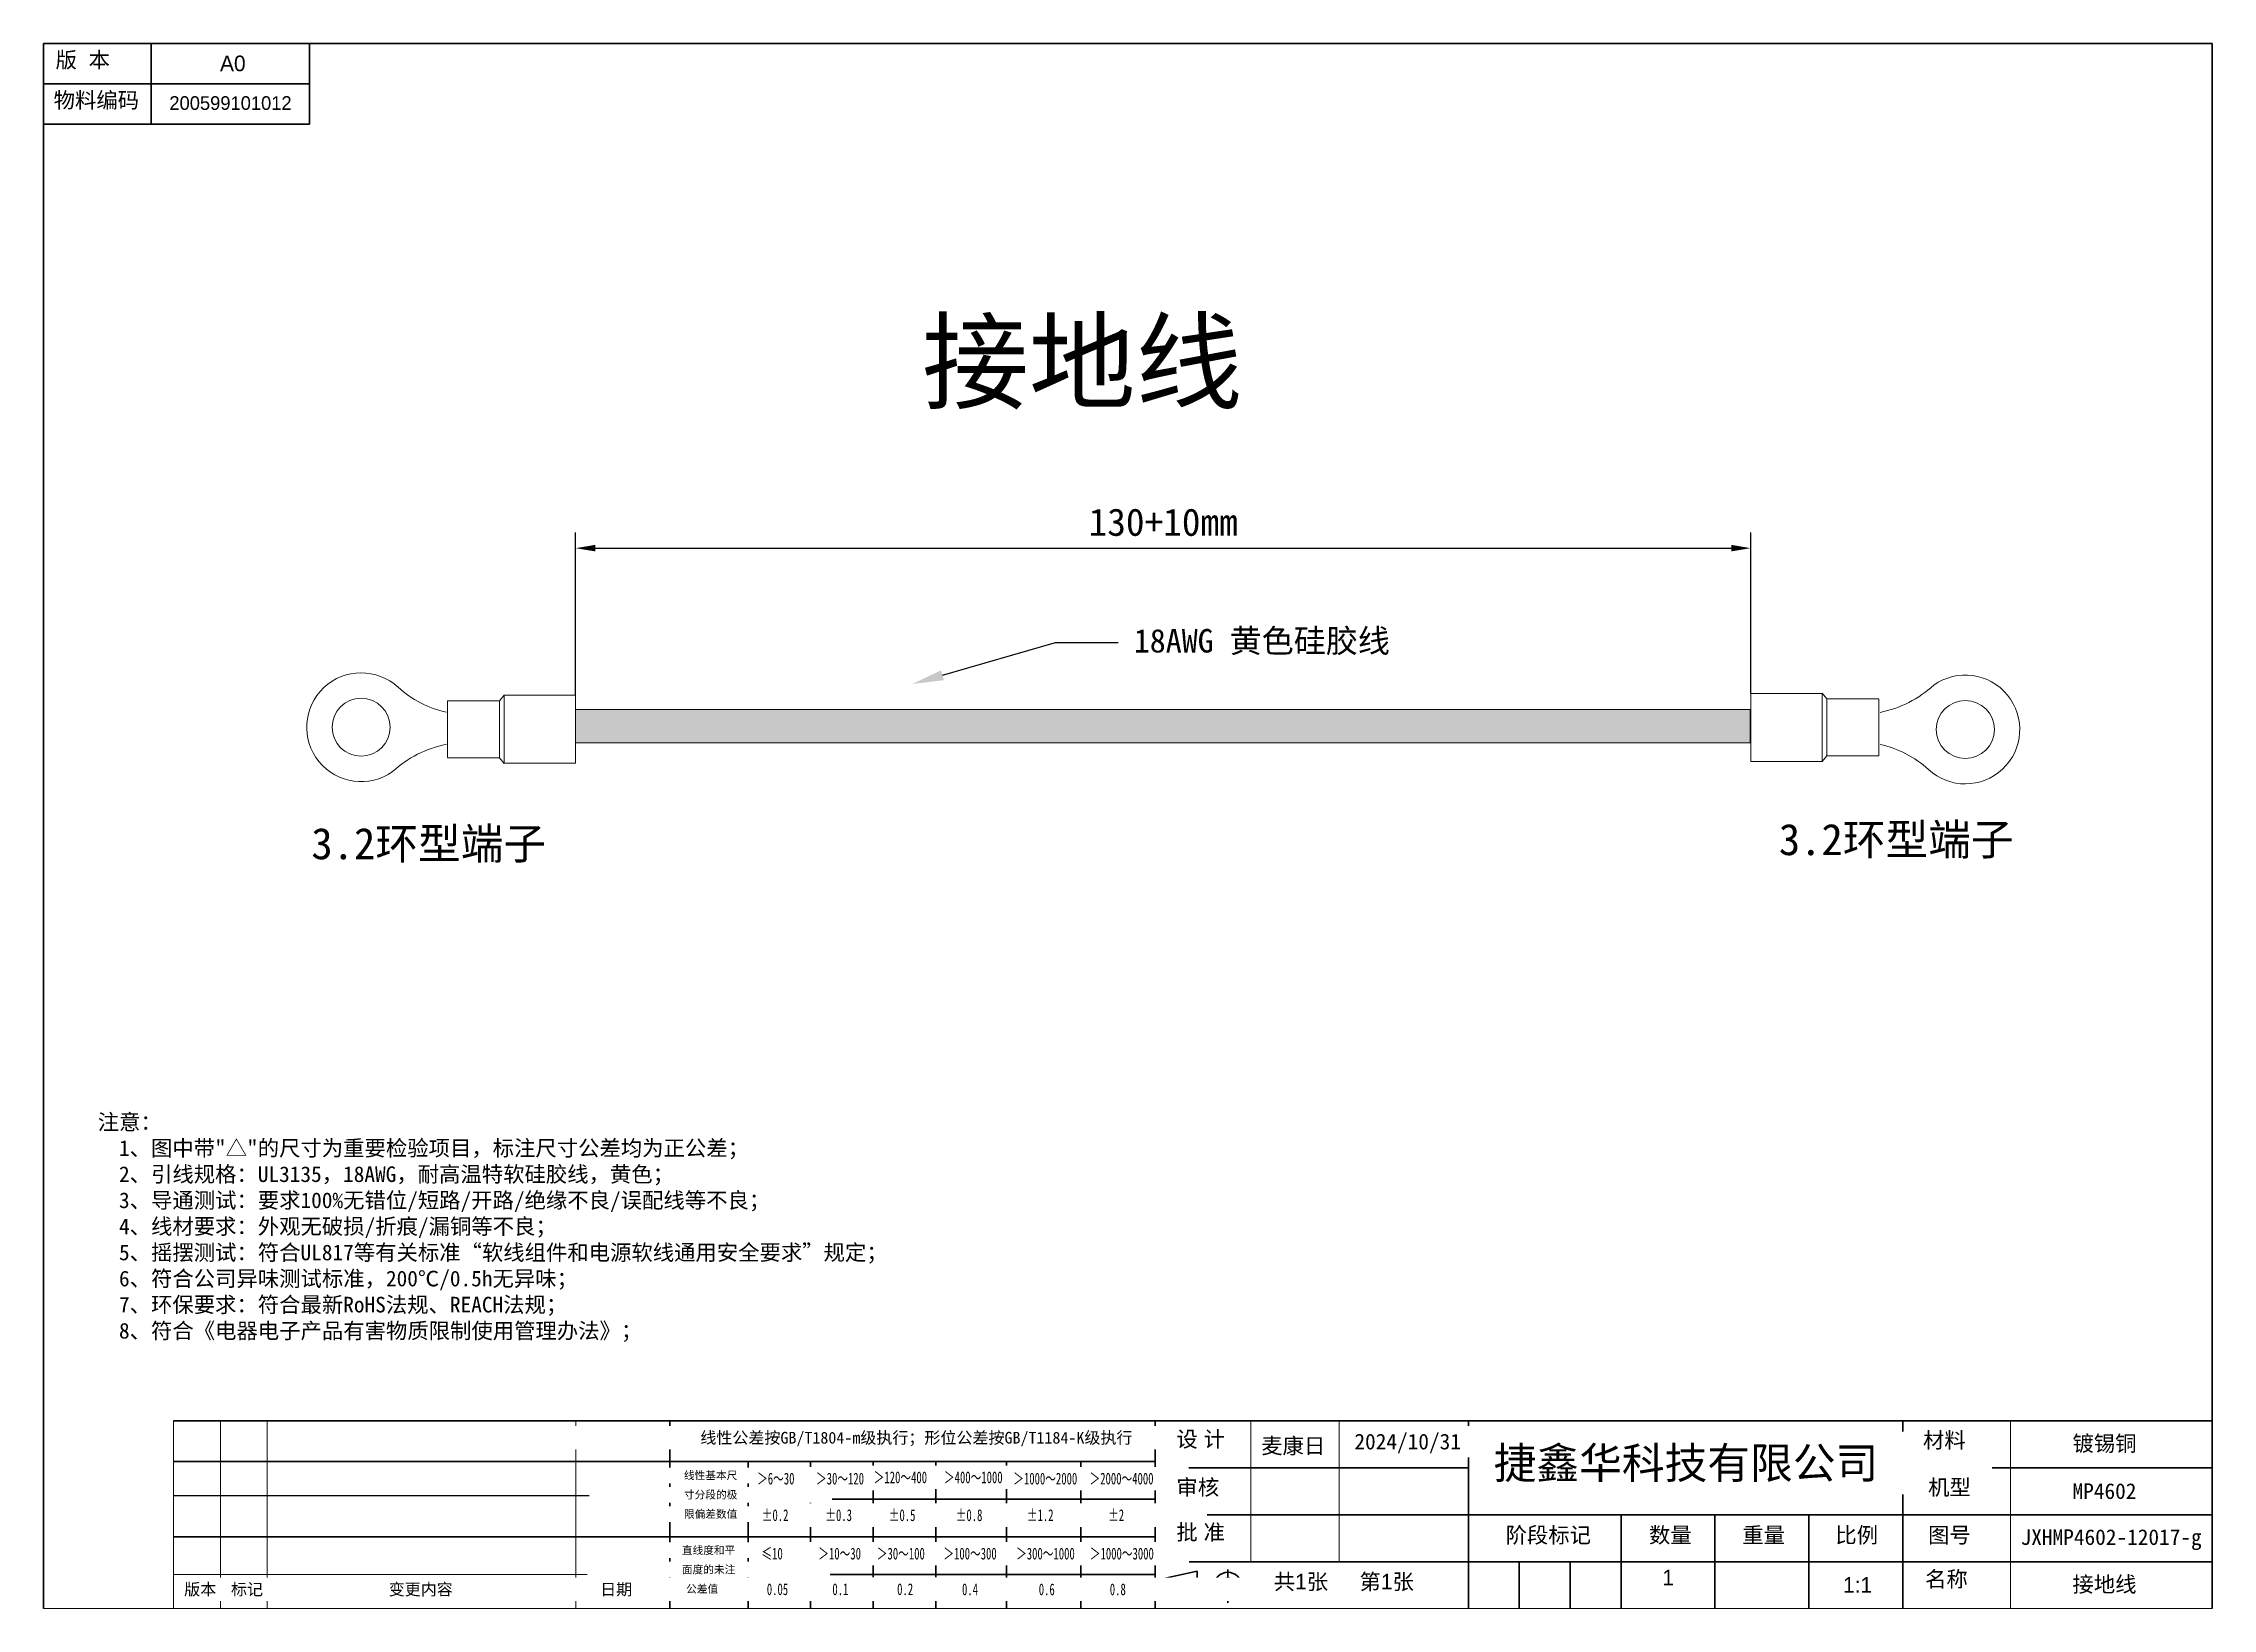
# Model space of a CAD drawing. Header units: millimetres. Extents: x 68 to 5666, y -2728 to 369.
# Drawn here: x 802.1 to 1079.1, y -2159.8 to -1959.8 of the extents above; entities that cross this region are included whole.
import ezdxf
from ezdxf import colors
from ezdxf.entities.mleader import LeaderData, LeaderLine
from ezdxf.math import Vec2, Vec3

# ---------------------------------------------------------------- set-up
doc = ezdxf.new("R2010")
doc.units = ezdxf.units.MM
doc.header["$PDSIZE"] = -1
doc.layers.get('0').update_dxf_attribs({"lineweight": 18})
for name, color, linetype, lineweight in [('SLD-0', 179, 'Continuous', 18), ('尺寸线层', 3, 'Continuous', 18), ('更新', 10, 'Continuous', 18), ('粗实线层', 7, 'Continuous', 35)]:
    doc.layers.add(name, color=color, linetype=linetype, lineweight=lineweight)
doc.styles.add('SLDTEXTSTYLE0', font='')
doc.styles.add('SLDTEXTSTYLE1', font='')
doc.styles.get("Standard").update_dxf_attribs({"font": 'simfang.ttf'})
doc.styles.add('标准', font='', dxfattribs={"width": 0.667})
doc.styles.get('SLDTEXTSTYLE0').set_extended_font_data('汉仪长仿宋体')
doc.styles.get('SLDTEXTSTYLE1').set_extended_font_data('汉仪长仿宋体')
doc.styles.get('标准').set_extended_font_data('宋体')
doc.dimstyles.new('ISO-25', dxfattribs={"dimtxt": 2.5, "dimasz": 2.5, "dimexe": 1.25, "dimexo": 0.625, "dimtad": 1, "dimtxsty": 'Standard', "dimcen": 2.5, "dimdle": 5, "dimadec": 0, "dimazin": 0, "dimtfac": 1, "dimtmove": 0, "dimatfit": 3, "dimfxl": 1, "dimarcsym": 0})

msp = doc.modelspace()

# ---------------------------------------------------------------- texts
at = {"color": 7, "linetype": 'Continuous', "lineweight": 35}
for s, insert, char_height, width, attachment_point, style in [(' 版  本', (802.8796, -1960.8826), 2, 24.189751, 1, 'SLDTEXTSTYLE0'), ('A0', (826.2579, -1961.3292), 2, 7.344298, 2, 'SLDTEXTSTYLE1'), ('物料编码', (803.3708, -1966.0236), 2, 26.865651, 1, 'SLDTEXTSTYLE0'), ('200599101012', (825.9632, -1966.5194), 1.75, 7.344298, 2, 'SLDTEXTSTYLE1'), ('设 计', (946.7703, -2137.1119), 2, 12.591528, 1, 'SLDTEXTSTYLE0'), ('批 准', (946.7727, -2148.9987), 2, 12.496249, 1, 'SLDTEXTSTYLE0'), ('阶段标记', (988.8177, -2149.3684), 2, 20.265178, 1, 'SLDTEXTSTYLE0'), ('数量', (1007.1387, -2149.3684), 2, 9.645199, 1, 'SLDTEXTSTYLE0'), ('重量', (1019.0504, -2149.3684), 2, 9.549919, 1, 'SLDTEXTSTYLE0'), ('比例', (1030.9357, -2149.3684), 2, 9.066193, 1, 'SLDTEXTSTYLE0'), ('图号', (1042.7826, -2149.3684), 2, 9.410665, 1, 'SLDTEXTSTYLE0'), ('共1张', (959.2143, -2155.3226), 2, 14.069252, 1, 'SLDTEXTSTYLE0'), ('第1张', (970.1659, -2155.3226), 2, 14.135734, 1, 'SLDTEXTSTYLE0'), ('1', (1008.8352, -2154.8003), 2, 0.833795, 1, 'SLDTEXTSTYLE1'), ('名称', (1042.3997, -2154.9885), 2, 9.571907, 1, 'SLDTEXTSTYLE0'), ('1:1', (1033.7756, -2155.7367), 2, 5.951293, 2, 'SLDTEXTSTYLE1')]:
    msp.add_mtext(s, dxfattribs=dict(at, insert=insert, char_height=char_height, width=width, attachment_point=attachment_point, style=style))
at = {"char_height": 4, "width": 74.371886, "attachment_point": 1}
for insert in [(836.2909, -2060.0141), (1023.7249, -2059.4894)]:
    msp.add_mtext('3.2环型端子', dxfattribs=dict(at, insert=insert))
at = {"lineweight": 5, "insert": (808.9992, -2096.5878), "char_height": 2, "width": 106.970835, "attachment_point": 1, "bg_fill": 2}
msp.add_mtext('注意：\\P  1、图中带"△"的尺寸为重要检验项目，标注尺寸公差均为正公差；\\P  2、{\\C0;引线规格：}UL3135，18AWG，耐高温特软硅胶线，黄色；\\P  3、导通测试：要求100%无错位/短路/开路/绝缘不良/误配线等不良；\\P  4、线材要求：外观无破损/折痕/漏铜等不良；\\P  5、摇摆测试：符合UL817等有关标准“软线组件和电源软线通用安全要求”规定；\\P  6、符合公司异味测试标准，200℃/0.5h无异味；\\P  7、环保要求：符合最新RoHS法规、REACH法规；\\P  8、符合《电器电子产品有害物质限制使用管理办法》；\\P ', dxfattribs=at)
at = {"lineweight": 35, "insert": (1066.1648, -2150.9607), "char_height": 2, "width": 27.5, "attachment_point": 5}
msp.add_mtext('JXHMP4602-12017-g', dxfattribs=at)
at = {"layer": '尺寸线层', "lineweight": 35, "insert": (934.7428, -2000.9917), "char_height": 10, "width": 148.542964, "attachment_point": 5, "bg_fill": 2}
msp.add_mtext('{\\C1;接地线}', dxfattribs=at)
at = {"layer": '尺寸线层', "lineweight": 35, "char_height": 2, "width": 27.5, "attachment_point": 5}
for s, insert in [('镀锡铜', (1065.3128, -2138.7692)), ('MP4602', (1065.3128, -2144.7692)), ('接地线', (1065.3128, -2156.7692))]:
    msp.add_mtext(s, dxfattribs=dict(at, insert=insert))

# ---------------------------------------------------------------- blocks, each defined once
blk = doc.blocks.new('*D1170')
at = {"layer": 'Defpoints', "color": 0}
for p in [(1020.14, -2024.27), (870.04, -2043.07), (1020.14, -2042.83)]:
    blk.add_point(p, dxfattribs=at)
at = {"layer": '更新', "color": 0, "lineweight": -2}
for p, q in [((870.04, -2043.07), (870.04, -2022.27)), ((1020.14, -2042.83), (1020.14, -2022.27)), ((872.54, -2024.27), (1017.64, -2024.27))]:
    blk.add_line(p, q, dxfattribs=at)
at = {"layer": '更新', "color": 0}
for points in [[(872.54, -2023.85), (872.54, -2024.68), (870.04, -2024.27)], [(1017.64, -2024.68), (1017.64, -2023.85), (1020.14, -2024.27)]]:
    blk.add_solid(points, dxfattribs=at)
at = {"layer": '更新', "color": 0, "insert": (945.09, -2020.97), "char_height": 3.5, "attachment_point": 5}
blk.add_mtext('\\A1;130+10mm', dxfattribs=at)

# ---------------------------------------------------------------- dimensions: what is measured, and where the dimension line sits
at = {"layer": '更新', "color": 0}
dim = msp.add_linear_dim(base=(1020.1418, -2024.2659), p1=(870.0427, -2043.0694), p2=(1020.1418, -2042.8252), text='130+10mm', dimstyle='ISO-25', override={"dimtxt": 3.5, "dimexe": 2, "dimexo": 0, "dimgap": 1.524, "dimtih": 1, "dimtoh": 1, "dimzin": 0, "dimtxsty": 'Standard', "dimadec": 2, "dimtolj": 1}, dxfattribs=at)
dim.commit()
dim.dimension.update_dxf_attribs({"geometry": '*D1170', "text_midpoint": (945.0923, -2020.9719)})

# ---------------------------------------------------------------- hatches: boundary and pattern name
at = {"layer": '粗实线层', "lineweight": 5}
msp.add_hatch(color=2, dxfattribs=at).paths.add_polyline_path([(870.0453, -2049.1282), (870.0453, -2047.6436), (870.0453, -2044.8772), (1020.0453, -2044.8772), (1020.0453, -2049.1282)], flags=0)

# ---------------------------------------------------------------- linework, layer by layer
at = {"color": 7, "linetype": 'Continuous', "lineweight": 25}
for p, q in [((815.8128, -1959.7692), (802.0628, -1959.7692)), ((802.0628, -1959.7692), (802.0628, -1964.9431)), ((815.8128, -1959.7692), (815.8128, -1964.9431)), ((815.8128, -1964.9431), (802.0628, -1964.9431)), ((882.0628, -2145.3692), (818.6636, -2145.3692))]:
    msp.add_line(p, q, dxfattribs=at)
at = {"color": 7, "linetype": 'Continuous', "lineweight": 35}
for p, q in [((802.0628, -1959.7692), (1079.0628, -1959.7692)), ((802.0628, -1959.7692), (802.0628, -2159.7692)), ((815.8128, -1959.7692), (815.8128, -1970.0884)), ((836.056, -1959.7692), (836.056, -1970.0884)), ((1079.0628, -1959.7692), (1079.0628, -2159.7692)), ((802.0628, -1964.9431), (836.056, -1964.9431)), ((802.0628, -1970.0884), (836.056, -1970.0884)), ((944.0628, -2135.7692), (818.6636, -2135.7692)), ((882.0628, -2159.7692), (882.0628, -2135.7692)), ((882.0628, -2135.7692), (882.0628, -2159.7692)), ((944.0628, -2135.7692), (944.0628, -2159.7692)), ((944.0628, -2135.7692), (1040.8513, -2135.7692)), ((944.0628, -2135.7692), (944.0628, -2159.7692)), ((957.3513, -2135.7692), (945.3513, -2135.7692)), ((984.0628, -2135.7692), (984.0628, -2159.7692)), ((1039.5628, -2135.7692), (1039.5628, -2159.7692)), ((1040.8513, -2135.7692), (1079.1249, -2135.7692)), ((944.0628, -2140.9904), (818.6636, -2140.9904)), ((892.0628, -2159.7692), (892.0628, -2140.9904)), ((900.0628, -2140.9904), (900.0628, -2159.7692)), ((908.0628, -2159.7692), (908.0628, -2140.9904)), ((916.0628, -2159.7692), (916.0628, -2140.9904)), ((925.0628, -2159.7692), (925.0628, -2140.9904)), ((934.5628, -2140.9904), (934.5628, -2159.7692)), ((984.0628, -2141.7692), (944.0628, -2141.7692)), ((1039.5628, -2141.7692), (1079.0628, -2141.7692)), ((892.0628, -2145.7904), (944.0628, -2145.7904)), ((944.0628, -2147.7692), (1079.0628, -2147.7692)), ((1003.5628, -2159.7692), (1003.5628, -2147.7692)), ((1015.5628, -2147.7692), (1015.5628, -2159.7692)), ((1027.5628, -2147.7692), (1027.5628, -2159.7692)), ((882.0628, -2150.5904), (818.6636, -2150.5904)), ((882.0628, -2150.5904), (944.0628, -2150.5904)), ((944.0628, -2155.3904), (892.0628, -2155.3904)), ((984.0628, -2153.7692), (944.0628, -2153.7692)), ((945.3429, -2155.8792), (949.449, -2154.9944)), ((949.449, -2154.9944), (949.449, -2158.491)), ((953.3429, -2154.7724), (953.3429, -2159.0446)), ((1079.0628, -2153.7692), (984.0628, -2153.7692)), ((990.5628, -2159.7692), (990.5628, -2153.7692)), ((997.0628, -2153.7692), (997.0628, -2159.7692)), ((950.0093, -2156.8731), (944.0046, -2156.8731)), ((945.3429, -2155.8792), (945.3429, -2157.9093)), ((949.449, -2158.491), (945.3429, -2157.9093)), ((956.4253, -2156.8731), (951.5929, -2156.8731))]:
    msp.add_line(p, q, dxfattribs=at)
at = {"color": 0, "lineweight": 5}
for p, q in [((860.3159, -2043.7935), (860.9186, -2043.0694)), ((860.3159, -2043.7935), (860.3159, -2051.0349)), ((860.9186, -2043.0694), (860.9186, -2051.759)), ((1029.2659, -2042.7889), (1029.8686, -2043.513)), ((1029.2659, -2051.5149), (1029.2659, -2042.8252)), ((1029.8686, -2050.7907), (1029.8686, -2043.5494)), ((860.9186, -2051.7954), (860.3159, -2051.0712)), ((1029.8686, -2050.7907), (1029.2659, -2051.5149))]:
    msp.add_line(p, q, dxfattribs=at)
at = {"lineweight": 5}
for p, q in [((870.0453, -2043.4057), (870.0453, -2050.5998)), ((1020.0453, -2044.8772), (870.0453, -2044.8772)), ((870.0453, -2049.1282), (870.0453, -2044.8772)), ((870.0453, -2049.1282), (870.0453, -2044.8772)), ((1020.0453, -2049.1282), (1020.0453, -2044.8772)), ((1020.0453, -2044.8772), (1020.0453, -2049.1282)), ((1020.0453, -2049.1282), (870.0453, -2049.1282)), ((818.6636, -2135.7692), (818.6636, -2159.7692)), ((824.6636, -2135.7692), (824.6636, -2159.7692)), ((830.6636, -2135.7692), (830.6636, -2159.7692)), ((870.0771, -2135.7692), (870.0771, -2159.7692)), ((882.0628, -2155.3904), (818.6636, -2155.3904)), ((802.0628, -2159.7692), (1079.0628, -2159.7692)), ((818.6636, -2159.7692), (882.0628, -2159.7692))]:
    msp.add_line(p, q, dxfattribs=at)
msp.add_line((1051.5628, -2135.7692), (1065.3128, -2135.7692))
at = {"color": 0, "lineweight": 5}
for points in [[(860.3159, -2043.7935), (853.6773, -2043.7935), (853.6773, -2051.0349)], [(860.9186, -2051.759), (870.0427, -2051.759), (870.0427, -2043.0694), (860.9186, -2043.0694)], [(1029.2659, -2042.8252), (1020.1418, -2042.8252), (1020.1418, -2051.5149), (1029.2659, -2051.5149)], [(1036.5072, -2043.513), (1029.8686, -2043.513)], [(1029.8686, -2050.7907), (1036.5072, -2050.7907), (1036.5072, -2043.5494)], [(853.6773, -2051.0712), (860.3159, -2051.0712)]]:
    msp.add_lwpolyline(points, dxfattribs=at)
at = {"color": 0}
for centre in [(842.6452, -2047.1459), (1047.5394, -2047.4384)]:
    msp.add_circle(centre, 3.7076, dxfattribs=at)
at = {"color": 7, "linetype": 'Continuous', "lineweight": 35}
for radius in [1.75, 1]:
    msp.add_circle((953.3429, -2156.8731), radius, dxfattribs=at)
at = {"color": 0}
for centre, radius, start, end in [((842.6452, -2047.1459), 6.9517, 47.201996, 305.39953), ((1033.802, -2031.1269), 14.4085, 281.408389, 312.371271), ((1047.5394, -2047.4384), 6.9517, 227.201996, 125.39953), ((856.4698, -2031.9823), 13.5683, 227.871446, 257.504802), ((856.3825, -2063.4574), 14.4085, 101.408389, 132.371271), ((1033.7147, -2062.602), 13.5683, 47.871446, 77.504802)]:
    msp.add_arc(centre, radius, start, end, dxfattribs=at)
at = {"layer": 'SLD-0', "color": 0, "linetype": 'Continuous', "lineweight": 5}
msp.add_line((1079.06, -2079.6098), (1079.06, -2135.6686), dxfattribs=at)
at = {"layer": '更新', "color": 0}
msp.add_line((1053.3271, -2135.9134), (1053.3271, -2159.6558), dxfattribs=at)
at = {"layer": '粗实线层', "lineweight": 5}
for p, q in [((870.0453, -2044.8772), (870.0453, -2049.1282)), ((1020.0453, -2049.1282), (1020.0453, -2044.8772))]:
    msp.add_line(p, q, dxfattribs=at)

msp.set_redraw_order([(e.dxf.handle, doc.entitydb.next_handle()) for e in msp.query("TEXT MTEXT ATTDEF DIMENSION ARC_DIMENSION")])  # texts and dimensions are drawn at this point

# ---------------------------------------------------------------- leaders
at = {"layer": '更新', "color": 0}
ml = msp.add_multileader_mtext('Standard', dxfattribs=at)
ml.set_content('18AWG 黄色硅胶线')
ml.set_leader_properties()
ml.build(insert=Vec2(0, 0))
ml.multileader.update_dxf_attribs({"text_right_attachment_type": 6})
ctx = ml.context
ctx.base_point, ctx.char_height, ctx.plane_origin = Vec3(939.3348, -2036.3325), 3, Vec3(913.046, -2041.6222)
ctx.right_attachment = 6
notes = []
notes.append((ctx, [(0, (1, 1, 0), (931.3348, -2036.3325), (1, 0), 8, [(0, [(913.046, -2041.6222)], 256, [])])]))
ctx.mtext.insert = Vec3(941.3348, -2034.6011)
for ctx, leaders in notes:
    for number, flags, end, landing, length, lines in leaders:
        leader = LeaderData()
        leader.index, (leader.has_last_leader_line, leader.has_dogleg_vector, leader.attachment_direction) = number, flags
        leader.last_leader_point, leader.dogleg_vector, leader.dogleg_length = Vec3(end), Vec3(landing), length
        for number, points, colour, breaks in lines:
            line = LeaderLine()
            line.index, line.vertices, line.color, line.breaks = number, Vec3.list(points), colors.encode_raw_color(colour), breaks
            leader.lines.append(line)
        ctx.leaders.append(leader)

# ---------------------------------------------------------------- next in the draw order: texts
at = {"color": 7, "linetype": 'Continuous', "lineweight": 35, "bg_fill": 2}
for s, insert, char_height, width, attachment_point in [('线性公差按GB/T1804-m级执行；形位公差按GB/T1184-K级执行', (913.5671, -2137.1804), 1.5, 102.418669, 2), ('捷鑫华科技有限公司', (987.3083, -2139.1552), 4, 61.63028, 1)]:
    msp.add_mtext(s, dxfattribs=dict(at, insert=insert, char_height=char_height, width=width, attachment_point=attachment_point))
at = {"color": 7, "linetype": 'Continuous', "lineweight": 35, "char_height": 1.5, "width": 11.89955, "attachment_point": 1, "style": '标准', "bg_fill": 2}
for s, insert in [('＞6～30', (893.223, -2142.4016)), ('%%P0.2', (893.8215, -2147.0774)), ('≤10', (893.7766, -2151.9865)), ('0.05', (894.4626, -2156.5408)), ('0.4', (919.3939, -2156.5526))]:
    msp.add_mtext(s, dxfattribs=dict(at, insert=insert))

# ---------------------------------------------------------------- next in the draw order: linework, layer by layer
at = {"layer": '更新', "color": 0}
msp.add_line((956.2972, -2135.7473), (956.2972, -2153.7939), dxfattribs=at)

# ---------------------------------------------------------------- next in the draw order: texts
at = {"color": 7, "linetype": 'Continuous', "lineweight": 35, "insert": (976.3141, -2137.4219), "char_height": 2, "width": 27.117959, "attachment_point": 2, "bg_fill": 2}
msp.add_mtext('\\A1;2024/10/31', dxfattribs=at)
at = {"color": 7, "linetype": 'Continuous', "lineweight": 35, "char_height": 2, "attachment_point": 1, "style": 'SLDTEXTSTYLE0'}
for s, insert, width in [(' 材料', (1041.3855, -2137.239), 12.899354), ('机型', (1042.7826, -2143.263), 9.769795)]:
    msp.add_mtext(s, dxfattribs=dict(at, insert=insert, width=width))
at = {"color": 7, "linetype": 'Continuous', "lineweight": 35, "char_height": 1.5, "width": 11.89955, "attachment_point": 1, "style": '标准', "bg_fill": 2}
for s, insert in [('＞30～120', (900.746, -2142.4016)), ('%%P0.3', (901.9378, -2147.0774)), ('＞30～100', (908.5101, -2151.9865)), ('0.1', (902.8381, -2156.5408)), ('0.6', (929.1992, -2156.5526))]:
    msp.add_mtext(s, dxfattribs=dict(at, insert=insert))

# ---------------------------------------------------------------- next in the draw order: linework, layer by layer
at = {"layer": '更新', "color": 0}
msp.add_line((967.5694, -2135.7072), (967.5694, -2153.815), dxfattribs=at)

# ---------------------------------------------------------------- next in the draw order: texts
at = {"color": 7, "linetype": 'Continuous', "lineweight": 35, "char_height": 1.5, "width": 11.89955, "attachment_point": 1, "style": '标准', "bg_fill": 2}
for s, insert in [('＞120～400', (908.1178, -2142.241)), ('%%P0.5', (910.0435, -2147.0774)), ('＞10～30', (901.0341, -2151.9865)), ('＞100～300', (917.0116, -2151.9865)), ('0.2', (911.1071, -2156.5408)), ('0.8', (938.2705, -2156.5526))]:
    msp.add_mtext(s, dxfattribs=dict(at, insert=insert))
at = {"color": 0, "linetype": 'Continuous', "lineweight": 35, "insert": (887.2842, -2142.2418), "char_height": 1, "width": 30, "attachment_point": 2, "bg_fill": 2}
msp.add_mtext('线性基本尺', dxfattribs=at)
at = {"layer": '尺寸线层', "lineweight": 35, "insert": (961.7012, -2139.0792), "char_height": 2, "width": 12, "attachment_point": 5}
msp.add_mtext('麦康日', dxfattribs=at)

# ---------------------------------------------------------------- next in the draw order: texts
at = {"color": 7, "linetype": 'Continuous', "lineweight": 35, "char_height": 1.5, "width": 11.89955, "attachment_point": 1, "style": '标准', "bg_fill": 2}
for s, insert in [('＞400～1000', (917.0853, -2142.241)), ('%%P0.8', (918.5944, -2147.0774)), ('＞300～1000', (926.3025, -2151.9865))]:
    msp.add_mtext(s, dxfattribs=dict(at, insert=insert))
at = {"color": 0, "linetype": 'Continuous', "lineweight": 35, "char_height": 1, "width": 30, "attachment_point": 2, "bg_fill": 2}
for s, insert in [('寸分段的极', (887.2876, -2144.7112)), ('直线度和平', (887.0249, -2151.8086))]:
    msp.add_mtext(s, dxfattribs=dict(at, insert=insert))

# ---------------------------------------------------------------- next in the draw order: texts
at = {"color": 7, "linetype": 'Continuous', "lineweight": 35, "char_height": 1.5, "width": 11.89955, "attachment_point": 1, "style": '标准', "bg_fill": 2}
for s, insert in [('＞1000～2000', (925.9381, -2142.4016)), ('%%P1.2', (927.677, -2147.0774)), ('＞1000～3000', (935.7204, -2151.9865))]:
    msp.add_mtext(s, dxfattribs=dict(at, insert=insert))
at = {"color": 0, "linetype": 'Continuous', "lineweight": 35, "char_height": 1, "width": 30, "attachment_point": 2, "bg_fill": 2}
for s, insert in [('限偏差数值', (887.2876, -2147.1807)), ('面度的未注', (887.0249, -2154.278))]:
    msp.add_mtext(s, dxfattribs=dict(at, insert=insert))

# ---------------------------------------------------------------- next in the draw order: texts
at = {"color": 7, "linetype": 'Continuous', "lineweight": 35, "char_height": 1.5, "width": 11.89955, "attachment_point": 1, "style": '标准', "bg_fill": 2}
for s, insert in [('＞2000～4000', (935.6792, -2142.4016)), ('%%P2', (938.0526, -2147.0774))]:
    msp.add_mtext(s, dxfattribs=dict(at, insert=insert))
at = {"color": 0, "linetype": 'Continuous', "lineweight": 35, "insert": (886.2052, -2156.7475), "char_height": 1, "width": 30, "attachment_point": 2, "bg_fill": 2}
msp.add_mtext('公差值', dxfattribs=at)

# ---------------------------------------------------------------- next in the draw order: texts
at = {"color": 7, "linetype": 'Continuous', "lineweight": 35, "insert": (946.7727, -2143.263), "char_height": 2, "width": 9.491286, "attachment_point": 1, "style": 'SLDTEXTSTYLE0'}
msp.add_mtext('审核', dxfattribs=at)
at = {"lineweight": 5, "insert": (846.1724, -2156.5526), "char_height": 1.5, "width": 106.970835, "attachment_point": 1, "bg_fill": 2}
msp.add_mtext('变更内容', dxfattribs=at)

# ---------------------------------------------------------------- next in the draw order: texts
at = {"lineweight": 5, "insert": (873.1747, -2156.5526), "char_height": 1.5, "width": 106.970835, "attachment_point": 1, "bg_fill": 2}
msp.add_mtext('日期', dxfattribs=at)

# ---------------------------------------------------------------- next in the draw order: texts
at = {"lineweight": 5, "insert": (820.0482, -2156.5526), "char_height": 1.5, "width": 106.970835, "attachment_point": 1, "bg_fill": 2}
msp.add_mtext('版本', dxfattribs=at)

# ---------------------------------------------------------------- next in the draw order: texts
at = {"lineweight": 5, "insert": (826.0236, -2156.5526), "char_height": 1.5, "width": 106.970835, "attachment_point": 1, "bg_fill": 2}
msp.add_mtext('标记', dxfattribs=at)

doc.saveas('drawing.dxf')
